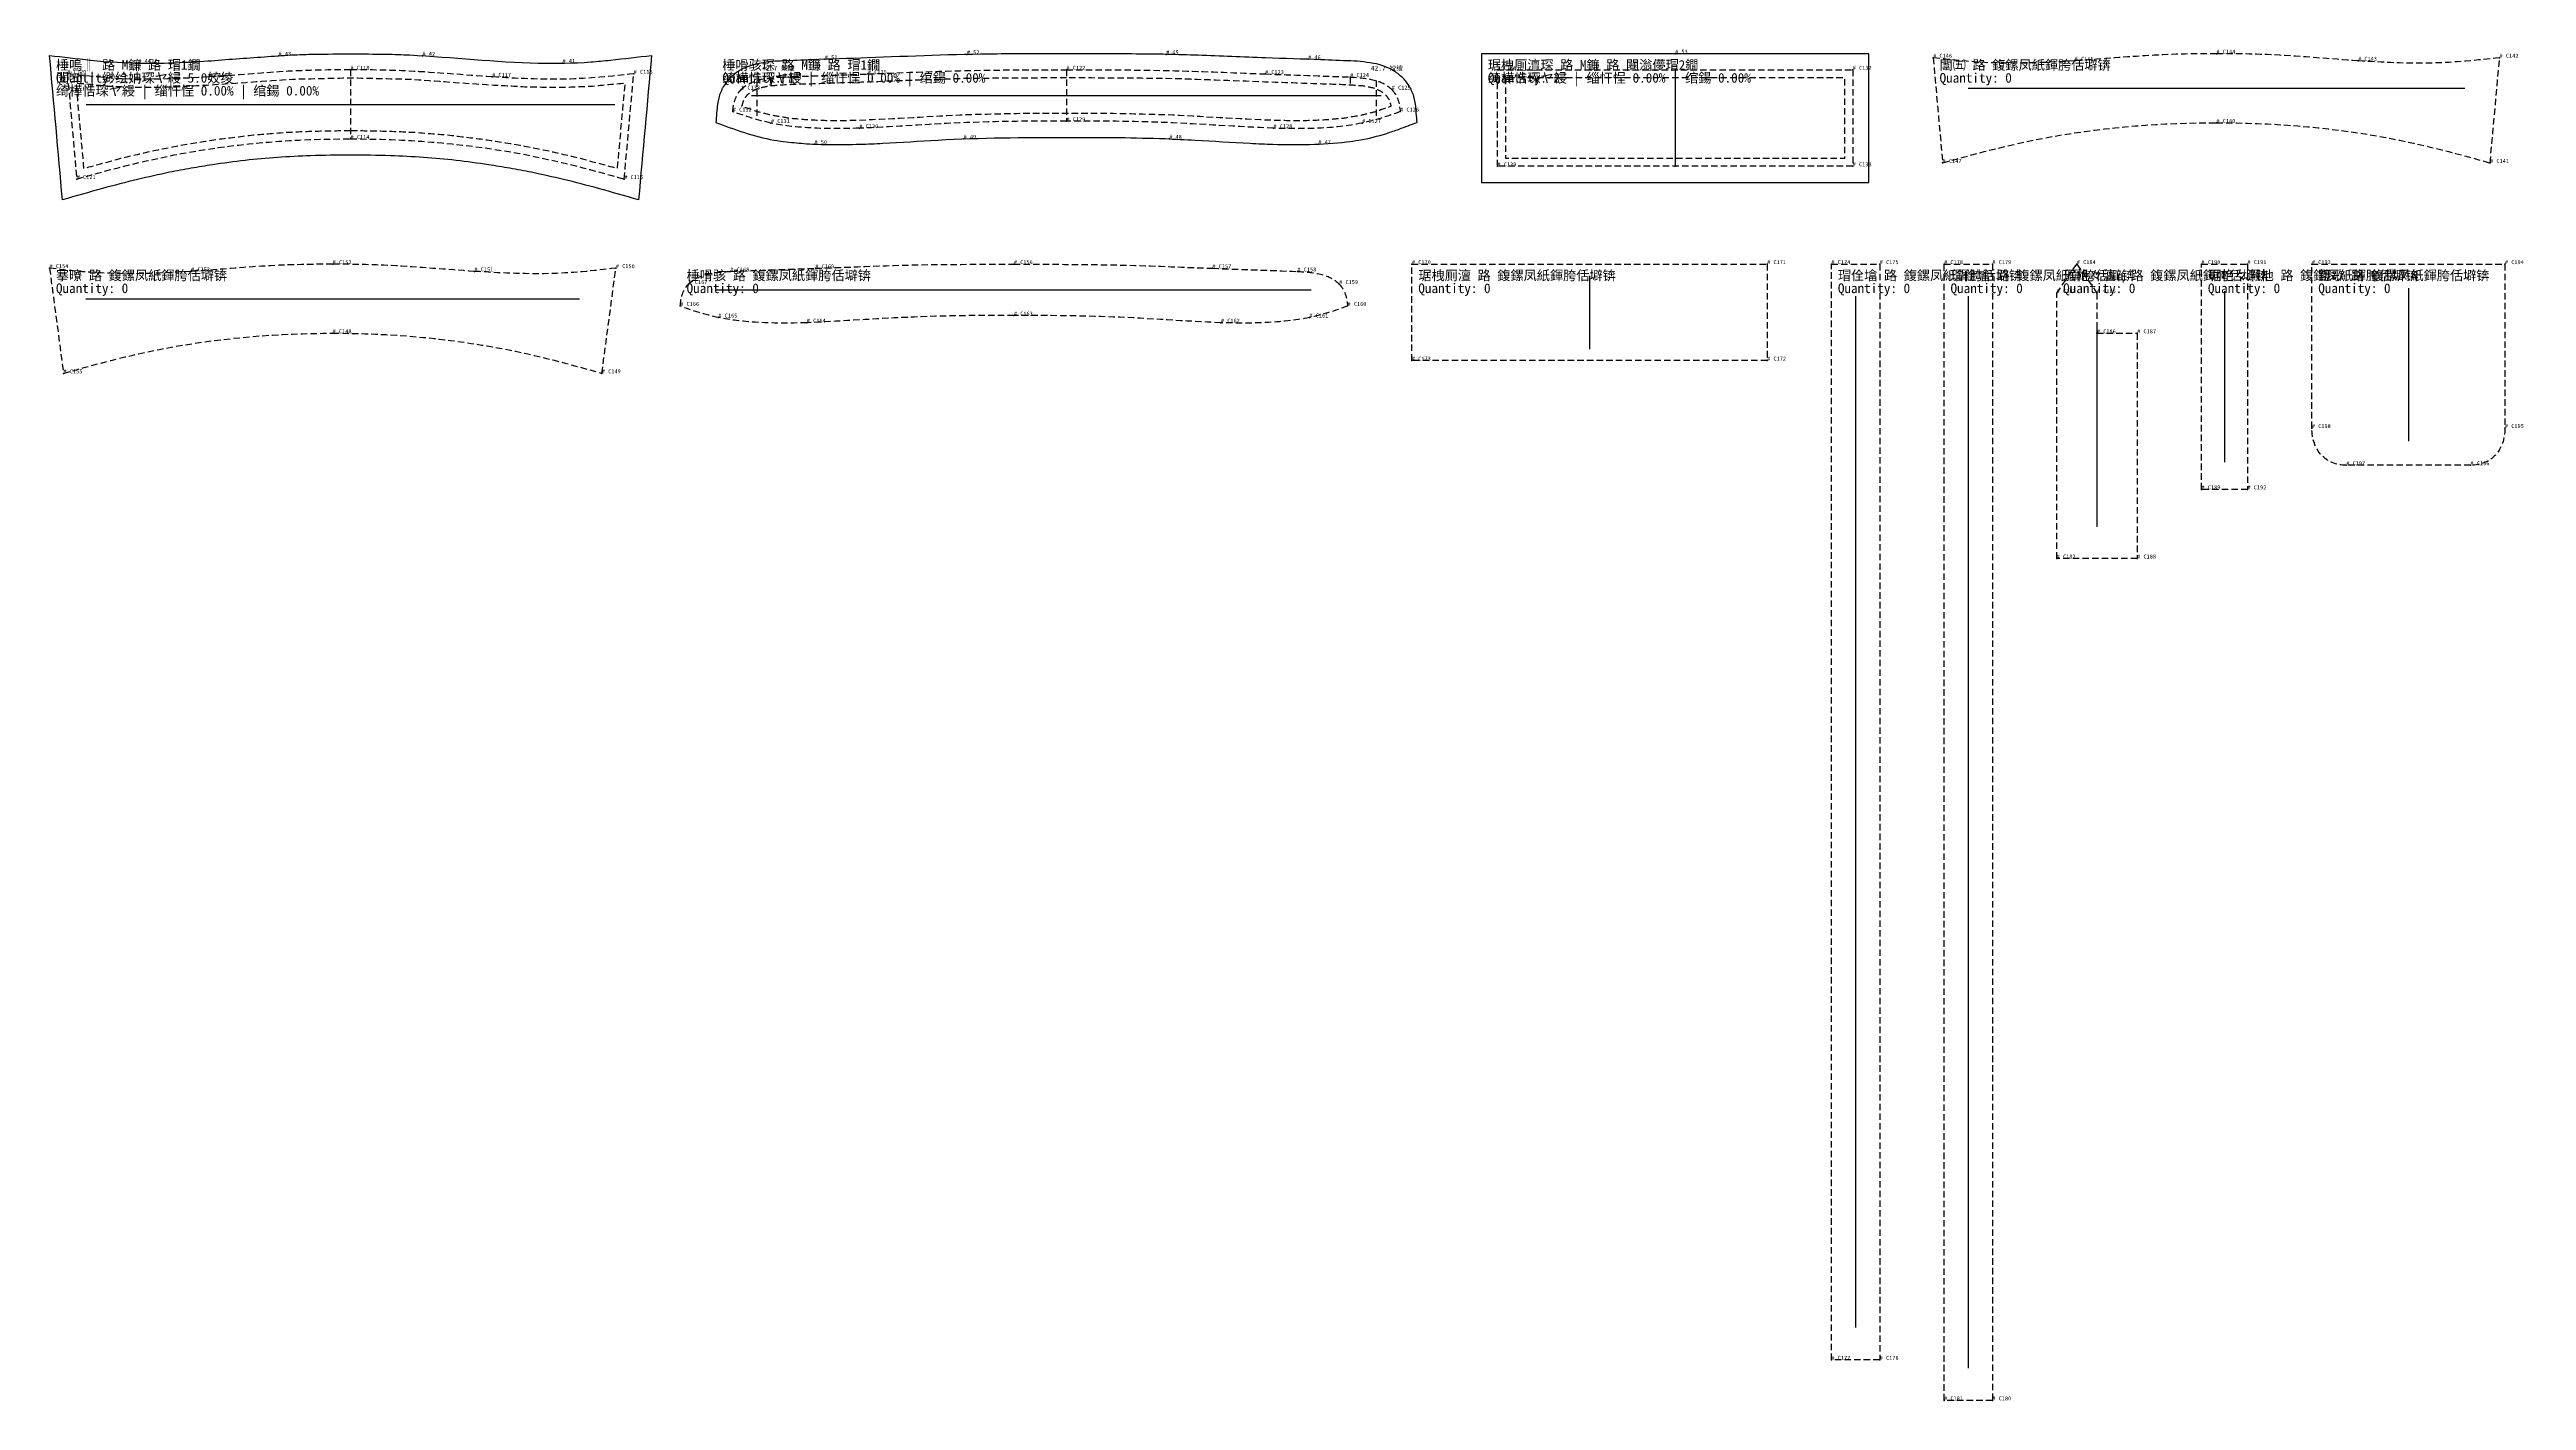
# Model space of a CAD drawing. Header units: millimetres. Extents: x 0 to 1565, y -2981 to 101.
# Drawn here: x 25 to 1565, y -2981 to -2141 of the extents above; entities that cross this region are included whole.
import ezdxf

# ---------------------------------------------------------------- set-up
doc = ezdxf.new("R2010")
doc.units = ezdxf.units.MM
doc.linetypes.add('DASHED', pattern=[6, 4, -2])
for name, color, linetype in [('1', 7, 'CONTINUOUS'), ('14', 7, 'DASHED'), ('15', 7, 'CONTINUOUS'), ('2', 7, 'CONTINUOUS'), ('4', 7, 'CONTINUOUS'), ('7', 7, 'CONTINUOUS'), ('8', 7, 'DASHED')]:
    doc.layers.add(name, color=color, linetype=linetype)
doc.styles.get("Standard").update_dxf_attribs({"font": 'simsun.ttf'})

# ---------------------------------------------------------------- blocks, each defined once
blk = doc.blocks.new('simon-collar-under_NET')
at = {"layer": '14'}
for p, q in [((25, -2276.9), (33.7, -2342.3)), ((368.3, -2342.3), (377, -2276.9))]:
    blk.add_line(p, q, dxfattribs=at)
for points in [[(113, -2278.9), (95.9, -2280), (78.8, -2280.8), (61.6, -2280.1), (49.4, -2279.7), (37.2, -2278.4), (25, -2276.9)], [(201, -2274.4), (186.2, -2274.5), (171.5, -2274.8), (156.8, -2275.7), (142.2, -2276.6), (127.6, -2278), (113, -2278.9)], [(289.1, -2278.9), (271.8, -2277.8), (254.6, -2276.2), (237.3, -2275.3), (225.2, -2274.7), (213.1, -2274.5), (201, -2274.4)], [(377, -2276.9), (363.1, -2278.6), (349.1, -2280), (335.1, -2280.3), (319.7, -2280.6), (304.4, -2279.9), (289.1, -2278.9)], [(33.7, -2342.3), (56.2, -2335.8), (78.8, -2329.9), (101.9, -2325.8), (134.6, -2320), (167.8, -2317.3), (201, -2317.4)], [(201, -2317.4), (236.5, -2317.2), (272, -2320.4), (306.8, -2327), (327.6, -2331), (348, -2336.4), (368.3, -2342.3)]]:
    blk.add_open_spline(points, degree=3, knots=[0, 0, 0, 0, 1, 1, 1, 2, 2, 2, 2], dxfattribs=at)
at = {"layer": '2'}
for p in [(25, -2276.9), (201, -2274.4), (377, -2276.9), (113, -2278.9), (289.1, -2278.9), (201, -2317.4), (33.7, -2342.3), (368.3, -2342.3)]:
    blk.add_point(p, dxfattribs=at)
at = {"layer": '7'}
blk.add_line((47.5, -2295.9), (354.5, -2295.9), dxfattribs=at)
at = {"layer": '1'}
blk.add_text('Quantity: 0', height=6, dxfattribs=at).set_placement((29, -2292.4))
at = {"layer": '15'}
blk.add_text('搴曢 路 鍑鏍凤紙鍕胯佸壀锛', height=6, dxfattribs=at).set_placement((29, -2284.4))
at = {"layer": '2'}
for s, p in [('# C154', (25, -2276.9)), ('# C153', (113, -2278.9)), ('# C152', (201, -2274.4)), ('# C151', (289.1, -2278.9)), ('# C150', (377, -2276.9)), ('# C148', (201, -2317.4)), ('# C155', (33.7, -2342.3)), ('# C149', (368.3, -2342.3))]:
    blk.add_text(s, height=2.5, dxfattribs=at).set_placement(p)
blk = doc.blocks.new('simon-collarStand_NET')
at = {"layer": '14'}
for points in [[(448.2, -2279), (465.8, -2278.2), (483.4, -2277.7), (501, -2277)], [(747.8, -2277), (765.5, -2277.7), (783.1, -2278.2), (800.7, -2279)], [(417, -2300.4), (417.4, -2295.4), (418.6, -2290.5), (422.2, -2286.8)], [(826.6, -2286.8), (830.2, -2290.5), (831.4, -2295.4), (831.8, -2300.4)], [(440.8, -2307.6), (432.6, -2305.9), (424.8, -2303.4), (417, -2300.4)], [(831.8, -2300.4), (824, -2303.4), (816.2, -2305.9), (808.1, -2307.6)]]:
    blk.add_open_spline(points, degree=3, dxfattribs=at)
for points in [[(501, -2277), (524.6, -2276.2), (548.1, -2275.1), (571.6, -2274.7), (589.2, -2274.5), (606.8, -2274.5), (624.4, -2274.4)], [(624.4, -2274.4), (648.4, -2274.5), (672.4, -2274.5), (696.3, -2275.1), (713.5, -2275.6), (730.7, -2276.4), (747.8, -2277)], [(422.2, -2286.8), (426.2, -2282.7), (431.6, -2281), (437, -2280), (440.6, -2279.3), (444.4, -2279.1), (448.2, -2279)], [(800.7, -2279), (805.5, -2279.1), (810.2, -2279.6), (815, -2280.6), (819.2, -2281.6), (823.5, -2283.6), (826.6, -2286.8)], [(495.7, -2310.8), (485, -2311.2), (474.2, -2311.2), (463.5, -2310.5), (455.9, -2310), (448.2, -2309.2), (440.8, -2307.6)], [(624.4, -2306.4), (600.8, -2306.2), (577.2, -2306.5), (553.6, -2307.7), (534.3, -2308.6), (515, -2310.1), (495.7, -2310.8)], [(753.1, -2310.8), (730.8, -2310), (708.5, -2308.1), (686.1, -2307.3), (665.6, -2306.5), (645, -2306.3), (624.4, -2306.4)], [(808.1, -2307.6), (799.2, -2309.5), (790.1, -2310.3), (781.1, -2310.7), (771.8, -2311.2), (762.4, -2311.1), (753.1, -2310.8)]]:
    blk.add_open_spline(points, degree=3, knots=[0, 0, 0, 0, 1, 1, 1, 2, 2, 2, 2], dxfattribs=at)
at = {"layer": '2'}
for p in [(501, -2277), (624.4, -2274.4), (747.8, -2277), (422.2, -2286.8), (448.2, -2279), (800.7, -2279), (826.6, -2286.8), (417, -2300.4), (440.8, -2307.6), (624.4, -2306.4), (808.1, -2307.6), (831.8, -2300.4), (495.7, -2310.8), (753.1, -2310.8)]:
    blk.add_point(p, dxfattribs=at)
at = {"layer": '7'}
blk.add_line((439.6, -2290.4), (809.2, -2290.4), dxfattribs=at)
at = {"layer": '1'}
blk.add_text('Quantity: 0', height=6, dxfattribs=at).set_placement((421, -2292.4))
at = {"layer": '15'}
blk.add_text('棰嗗骇 路 鍑鏍凤紙鍕胯佸壀锛', height=6, dxfattribs=at).set_placement((421, -2284.4))
at = {"layer": '2'}
for s, p in [('# C168', (448.2, -2279)), ('# C169', (501, -2277)), ('# C156', (624.4, -2274.4)), ('# C157', (747.8, -2277)), ('# C158', (800.7, -2279)), ('# C167', (422.2, -2286.8)), ('# C159', (826.6, -2286.8)), ('# C166', (417, -2300.4)), ('# C165', (440.8, -2307.6)), ('# C164', (495.7, -2310.8)), ('# C163', (624.4, -2306.4)), ('# C162', (753.1, -2310.8)), ('# C161', (808.1, -2307.6)), ('# C160', (831.8, -2300.4))]:
    blk.add_text(s, height=2.5, dxfattribs=at).set_placement(p)
blk = doc.blocks.new('simon-cuff_NET')
at = {"layer": '14'}
for p, q in [((871.8, -2274.4), (1092.6, -2274.4)), ((871.8, -2334.4), (871.8, -2274.4)), ((1092.6, -2274.4), (1092.6, -2334.4)), ((1092.6, -2334.4), (871.8, -2334.4))]:
    blk.add_line(p, q, dxfattribs=at)
at = {"layer": '2'}
for p in [(871.8, -2274.4), (1092.6, -2274.4), (871.8, -2334.4), (1092.6, -2334.4)]:
    blk.add_point(p, dxfattribs=at)
at = {"layer": '7'}
blk.add_line((982.2, -2281.6), (982.2, -2327.2), dxfattribs=at)
at = {"layer": '1'}
blk.add_text('Quantity: 0', height=6, dxfattribs=at).set_placement((875.8, -2292.4))
at = {"layer": '15'}
blk.add_text('琚栧厠澶 路 鍑鏍凤紙鍕胯佸壀锛', height=6, dxfattribs=at).set_placement((875.8, -2284.4))
at = {"layer": '2'}
for s, p in [('# C170', (871.8, -2274.4)), ('# C171', (1092.6, -2274.4)), ('# C173', (871.8, -2334.4)), ('# C172', (1092.6, -2334.4))]:
    blk.add_text(s, height=2.5, dxfattribs=at).set_placement(p)
blk = doc.blocks.new('simon-frontRight-_8b2ef0ab')
at = {"layer": '14'}
for p, q in [((1132.6, -2274.4), (1162.6, -2274.4)), ((1132.6, -2955.5), (1132.6, -2274.4)), ((1162.6, -2274.4), (1162.6, -2955.5)), ((1162.6, -2955.5), (1132.6, -2955.5))]:
    blk.add_line(p, q, dxfattribs=at)
at = {"layer": '2'}
for p in [(1132.6, -2274.4), (1162.6, -2274.4), (1132.6, -2955.5), (1162.6, -2955.5)]:
    blk.add_point(p, dxfattribs=at)
at = {"layer": '7'}
blk.add_line((1147.6, -2294.4), (1147.6, -2935.5), dxfattribs=at)
at = {"layer": '1'}
blk.add_text('Quantity: 0', height=6, dxfattribs=at).set_placement((1136.6, -2292.4))
at = {"layer": '15'}
blk.add_text('瑁佺墖 路 鍑鏍凤紙鍕胯佸壀锛', height=6, dxfattribs=at).set_placement((1136.6, -2284.4))
at = {"layer": '2'}
for s, p in [('# C174', (1132.6, -2274.4)), ('# C175', (1162.6, -2274.4)), ('# C177', (1132.6, -2955.5)), ('# C176', (1162.6, -2955.5))]:
    blk.add_text(s, height=2.5, dxfattribs=at).set_placement(p)
blk = doc.blocks.new('simon-frontLeft-f_48a9bcf0')
at = {"layer": '14'}
for p, q in [((1202.6, -2274.4), (1232.6, -2274.4)), ((1202.6, -2980.7), (1202.6, -2274.4)), ((1232.6, -2274.4), (1232.6, -2980.7)), ((1232.6, -2980.7), (1202.6, -2980.7))]:
    blk.add_line(p, q, dxfattribs=at)
at = {"layer": '2'}
for p in [(1202.6, -2274.4), (1232.6, -2274.4), (1202.6, -2980.7), (1232.6, -2980.7)]:
    blk.add_point(p, dxfattribs=at)
at = {"layer": '7'}
blk.add_line((1217.6, -2294.4), (1217.6, -2960.7), dxfattribs=at)
at = {"layer": '1'}
blk.add_text('Quantity: 0', height=6, dxfattribs=at).set_placement((1206.6, -2292.4))
at = {"layer": '15'}
blk.add_text('瑁佺墖 路 鍑鏍凤紙鍕胯佸壀锛', height=6, dxfattribs=at).set_placement((1206.6, -2284.4))
at = {"layer": '2'}
for s, p in [('# C178', (1202.6, -2274.4)), ('# C179', (1232.6, -2274.4)), ('# C181', (1202.6, -2980.7)), ('# C180', (1232.6, -2980.7))]:
    blk.add_text(s, height=2.5, dxfattribs=at).set_placement(p)
blk = doc.blocks.new('simon-slvPlktOverlap_NET')
at = {"layer": '14'}
for p, q in [((1272.6, -2292.4), (1285.1, -2274.4)), ((1285.1, -2274.4), (1297.6, -2292.4)), ((1272.6, -2457.4), (1272.6, -2292.4)), ((1297.6, -2292.4), (1297.6, -2317.4)), ((1297.6, -2317.4), (1322.6, -2317.4)), ((1322.6, -2317.4), (1322.6, -2457.4)), ((1322.6, -2457.4), (1272.6, -2457.4))]:
    blk.add_line(p, q, dxfattribs=at)
at = {"layer": '2'}
for p in [(1285.1, -2274.4), (1272.6, -2292.4), (1297.6, -2292.4), (1297.6, -2317.4), (1322.6, -2317.4), (1272.6, -2457.4), (1322.6, -2457.4)]:
    blk.add_point(p, dxfattribs=at)
at = {"layer": '7'}
blk.add_line((1297.6, -2312.2), (1297.6, -2437.6), dxfattribs=at)
at = {"layer": '1'}
blk.add_text('Quantity: 0', height=6, dxfattribs=at).set_placement((1276.6, -2292.4))
at = {"layer": '15'}
blk.add_text('琚栬々澶ц 路 鍑鏍凤紙鍕胯佸壀锛', height=6, dxfattribs=at).set_placement((1276.6, -2284.4))
at = {"layer": '2'}
for s, p in [('# C184', (1285.1, -2274.4)), ('# C183', (1272.6, -2292.4)), ('# C185', (1297.6, -2292.4)), ('# C186', (1297.6, -2317.4)), ('# C187', (1322.6, -2317.4)), ('# C182', (1272.6, -2457.4)), ('# C188', (1322.6, -2457.4))]:
    blk.add_text(s, height=2.5, dxfattribs=at).set_placement(p)
blk = doc.blocks.new('simon-slvPlktUnderlap_NET')
at = {"layer": '14'}
for p, q in [((1362.6, -2414.4), (1362.6, -2274.4)), ((1362.6, -2274.4), (1391.2, -2274.4)), ((1391.2, -2274.4), (1391.2, -2414.4)), ((1391.2, -2414.4), (1362.6, -2414.4))]:
    blk.add_line(p, q, dxfattribs=at)
at = {"layer": '2'}
for p in [(1362.6, -2274.4), (1391.2, -2274.4), (1362.6, -2414.4), (1391.2, -2414.4)]:
    blk.add_point(p, dxfattribs=at)
at = {"layer": '7'}
blk.add_line((1376.9, -2291.2), (1376.9, -2397.6), dxfattribs=at)
at = {"layer": '1'}
blk.add_text('Quantity: 0', height=6, dxfattribs=at).set_placement((1366.6, -2292.4))
at = {"layer": '15'}
blk.add_text('琚栬々灏忚 路 鍑鏍凤紙鍕胯佸壀锛', height=6, dxfattribs=at).set_placement((1366.6, -2284.4))
at = {"layer": '2'}
for s, p in [('# C190', (1362.6, -2274.4)), ('# C191', (1391.2, -2274.4)), ('# C189', (1362.6, -2414.4)), ('# C192', (1391.2, -2414.4))]:
    blk.add_text(s, height=2.5, dxfattribs=at).set_placement(p)
blk = doc.blocks.new('shirt-chest-pocket_NET')
at = {"layer": '14'}
for p, q in [((1431.2, -2274.4), (1551.2, -2274.4)), ((1431.2, -2376.3), (1431.2, -2274.4)), ((1551.2, -2274.4), (1551.2, -2376.3)), ((1529.8, -2399.4), (1452.6, -2399.4))]:
    blk.add_line(p, q, dxfattribs=at)
for points in [[(1452.6, -2399.4), (1439.8, -2399.4), (1431.2, -2390.2), (1431.2, -2376.3)], [(1551.2, -2376.3), (1551.2, -2390.2), (1542.6, -2399.4), (1529.8, -2399.4)]]:
    blk.add_open_spline(points, degree=3, dxfattribs=at)
at = {"layer": '2'}
for p in [(1431.2, -2274.4), (1551.2, -2274.4), (1431.2, -2376.3), (1551.2, -2376.3), (1452.6, -2399.4), (1529.8, -2399.4)]:
    blk.add_point(p, dxfattribs=at)
at = {"layer": '7'}
blk.add_line((1491.2, -2289.4), (1491.2, -2384.4), dxfattribs=at)
at = {"layer": '1'}
blk.add_text('Quantity: 0', height=6, dxfattribs=at).set_placement((1435.2, -2292.4))
at = {"layer": '15'}
blk.add_text('鑳歌 路 鍑鏍凤紙鍕胯佸壀锛', height=6, dxfattribs=at).set_placement((1435.2, -2284.4))
at = {"layer": '2'}
for s, p in [('# C193', (1431.2, -2274.4)), ('# C194', (1551.2, -2274.4)), ('# C198', (1431.2, -2376.3)), ('# C195', (1551.2, -2376.3)), ('# C197', (1452.6, -2399.4)), ('# C196', (1529.8, -2399.4))]:
    blk.add_text(s, height=2.5, dxfattribs=at).set_placement(p)
blk = doc.blocks.new('simon-collar_FUSE')
at = {"layer": '1'}
blk.add_open_spline([(212.1, -2206.6), (220.4, -2206.7), (228.6, -2206.8), (236.9, -2207), (243.7, -2207.3), (250.6, -2207.7), (257.5, -2208.1), (264.2, -2208.7), (270.9, -2209.3), (277.7, -2209.9), (284.4, -2210.8), (291.1, -2211.7), (297.9, -2212.6), (302.3, -2213.3), (306.7, -2214.1), (311.2, -2214.8), (315.6, -2215.6), (320.1, -2216.5), (324.5, -2217.3), (331.2, -2218.8), (337.9, -2220.2), (344.5, -2221.7), (351.8, -2223.6), (359, -2225.5), (366.3, -2227.3), (374.6, -2229.7), (382.8, -2232.1), (391.1, -2234.4), (393.8, -2204.5), (396.5, -2174.6), (399.2, -2144.7), (390.7, -2145.7), (382.2, -2146.6), (373.7, -2147.6), (369.6, -2148), (365.5, -2148.3), (361.4, -2148.7), (350.5, -2149.5), (339.6, -2149.7), (328.7, -2149.4), (302, -2148.8), (275.5, -2145.8), (248.8, -2144.4), (244, -2144.2), (239.1, -2144), (234.3, -2143.9), (226.9, -2143.8), (219.5, -2143.7), (212.1, -2143.6), (204.7, -2143.7), (197.3, -2143.8), (189.9, -2143.9), (185, -2144), (180.2, -2144.2), (175.3, -2144.4), (169.7, -2144.8), (164.1, -2145.1), (158.6, -2145.5), (146.8, -2146.3), (135.1, -2147.2), (123.4, -2148.1), (110.3, -2149), (97.2, -2149.6), (84, -2149.5), (72.8, -2149.4), (61.6, -2148.8), (50.5, -2147.6), (42, -2146.6), (33.5, -2145.7), (25, -2144.7), (27.7, -2174.6), (30.4, -2204.5), (33, -2234.4), (41.3, -2232.1), (49.6, -2229.7), (57.9, -2227.3), (65.1, -2225.5), (72.4, -2223.6), (79.7, -2221.7), (86.3, -2220.2), (93, -2218.8), (99.6, -2217.3), (104.1, -2216.5), (108.5, -2215.6), (113, -2214.8), (117.4, -2214.1), (121.9, -2213.3), (126.3, -2212.6), (133, -2211.7), (139.8, -2210.8), (146.5, -2209.9), (153.2, -2209.3), (160, -2208.7), (166.7, -2208.1), (173.6, -2207.7), (180.4, -2207.3), (187.3, -2207), (195.5, -2206.8), (203.8, -2206.7), (212.1, -2206.6)], degree=3, knots=[0, 0, 0, 0, 1, 1, 1, 2, 2, 2, 3, 3, 3, 4, 4, 4, 5, 5, 5, 6, 6, 6, 7, 7, 7, 8, 8, 8, 9, 9, 9, 10, 10, 10, 11, 11, 11, 12, 12, 12, 13, 13, 13, 14, 14, 14, 15, 15, 15, 16, 16, 16, 17, 17, 17, 18, 18, 18, 19, 19, 19, 20, 20, 20, 21, 21, 21, 22, 22, 22, 23, 23, 23, 24, 24, 24, 25, 25, 25, 26, 26, 26, 27, 27, 27, 28, 28, 28, 29, 29, 29, 30, 30, 30, 31, 31, 31, 32, 32, 32, 33, 33, 33, 33], dxfattribs=at)
at = {"layer": '14'}
for p, q in [((36.1, -2156.1), (41.9, -2221.5)), ((382.2, -2221.5), (388.1, -2156.1))]:
    blk.add_line(p, q, dxfattribs=at)
for points, knots in [([(212.1, -2153.6), (197.3, -2153.6), (182.6, -2153.9), (167.8, -2154.9), (153.2, -2155.8), (138.6, -2157.1), (124, -2158)], [0, 0, 0, 0, 1, 1, 1, 2, 2, 2, 2]), ([(300.1, -2158), (282.8, -2156.9), (265.6, -2155.3), (248.3, -2154.4), (236.3, -2153.8), (224.2, -2153.6), (212.1, -2153.6)], [0, 0, 0, 0, 1, 1, 1, 2, 2, 2, 2]), ([(124, -2158), (106.9, -2159.1), (89.8, -2159.9), (72.7, -2159.3), (60.4, -2158.8), (48.2, -2157.5), (36.1, -2156.1)], [0, 0, 0, 0, 1, 1, 1, 2, 2, 2, 2]), ([(212.1, -2191.6), (217.8, -2191.6), (223.6, -2191.7), (229.4, -2191.8), (236.8, -2192), (244.2, -2192.3), (251.6, -2192.6), (258.6, -2193.2), (265.5, -2193.7), (272.4, -2194.3), (279.4, -2195.1), (286.3, -2196), (293.2, -2196.8), (300.1, -2197.9), (306.9, -2198.9), (313.8, -2200), (320.6, -2201.3), (327.5, -2202.7), (334.3, -2204), (341.2, -2205.6), (348.1, -2207.2), (355, -2208.8), (362.6, -2210.9), (370.2, -2212.9), (377.8, -2215), (379.4, -2197.2), (381, -2179.5), (382.6, -2161.8), (375.9, -2162.4), (369.2, -2163), (362.5, -2163.7), (357.1, -2163.9), (351.6, -2164.2), (346.2, -2164.4), (338.1, -2164.4), (330, -2164.3), (321.9, -2164.2), (314.5, -2163.8), (307.2, -2163.4), (299.8, -2163), (282.6, -2161.8), (265.3, -2160.6), (248.1, -2159.4), (236.1, -2159.1), (224.1, -2158.8), (212.1, -2158.6), (200.1, -2158.8), (188.1, -2159.1), (176.1, -2159.4), (158.8, -2160.6), (141.6, -2161.8), (124.4, -2163), (117, -2163.4), (109.6, -2163.8), (102.3, -2164.2), (94.1, -2164.3), (86, -2164.4), (77.9, -2164.4), (72.5, -2164.2), (67.1, -2163.9), (61.7, -2163.7), (55, -2163), (48.3, -2162.4), (41.6, -2161.8), (43.2, -2179.5), (44.8, -2197.2), (46.4, -2215), (54, -2212.9), (61.6, -2210.9), (69.2, -2208.8), (76, -2207.2), (82.9, -2205.6), (89.8, -2204), (96.7, -2202.7), (103.5, -2201.3), (110.4, -2200), (117.3, -2198.9), (124.1, -2197.9), (131, -2196.8), (137.9, -2196), (144.8, -2195.1), (151.7, -2194.3), (158.7, -2193.7), (165.6, -2193.2), (172.5, -2192.6), (180, -2192.3), (187.4, -2192), (194.8, -2191.8), (200.6, -2191.7), (206.3, -2191.6), (212.1, -2191.6)], [0, 0, 0, 0, 1, 1, 1, 2, 2, 2, 3, 3, 3, 4, 4, 4, 5, 5, 5, 6, 6, 6, 7, 7, 7, 8, 8, 8, 9, 9, 9, 10, 10, 10, 11, 11, 11, 12, 12, 12, 13, 13, 13, 14, 14, 14, 15, 15, 15, 16, 16, 16, 17, 17, 17, 18, 18, 18, 19, 19, 19, 20, 20, 20, 21, 21, 21, 22, 22, 22, 23, 23, 23, 24, 24, 24, 25, 25, 25, 26, 26, 26, 27, 27, 27, 28, 28, 28, 29, 29, 29, 30, 30, 30, 30]), ([(388.1, -2156.1), (374.1, -2157.7), (360.2, -2159.1), (346.1, -2159.4), (330.8, -2159.8), (315.4, -2159), (300.1, -2158)], [0, 0, 0, 0, 1, 1, 1, 2, 2, 2, 2]), ([(41.9, -2221.5), (64.8, -2214.9), (87.8, -2209.1), (111.3, -2204.9), (144.6, -2199.1), (178.3, -2196.4), (212.1, -2196.6)], [0, 0, 0, 0, 1, 1, 1, 2, 2, 2, 2]), ([(212.1, -2196.6), (245.9, -2196.4), (279.6, -2199.1), (312.9, -2204.9), (336.3, -2209.1), (359.4, -2214.9), (382.2, -2221.5)], [0, 0, 0, 0, 1, 1, 1, 2, 2, 2, 2])]:
    blk.add_open_spline(points, degree=3, knots=knots, dxfattribs=at)
at = {"layer": '2'}
for p in [(212.1, -2153.6), (36.1, -2156.1), (124, -2158), (300.1, -2158), (388.1, -2156.1), (212.1, -2196.6), (41.9, -2221.5), (382.2, -2221.5)]:
    blk.add_point(p, dxfattribs=at)
at = {"layer": '4'}
for p in [(80.2, -2149.4, 3), (167.4, -2144.9, 3), (256.8, -2144.9, 3), (343.9, -2149.4, 3)]:
    blk.add_point(p, dxfattribs=at)
at = {"layer": '7'}
blk.add_line((47.7, -2175.1), (376.4, -2175.1), dxfattribs=at)
at = {"layer": '8'}
blk.add_line((212.1, -2153.6), (212.1, -2196.6), dxfattribs=at)
at = {"layer": '1'}
blk.add_text('Quantity: 1', height=6, dxfattribs=at).set_placement((29, -2161.6))
at = {"layer": '15'}
for s, p in [('棰嗚‖ 路 M鐮 路 瑁1鐗', (29, -2153.6)), ('闈㈤ | 缈绘姌琛ヤ綅 5.0姣绫', (29, -2161.6)), ('绮樺悎琛ヤ綅 | 缁忓悜 0.00% | 绾鍚 0.00%', (29, -2169.6))]:
    blk.add_text(s, height=6, dxfattribs=at).set_placement(p)
at = {"layer": '2'}
for s, p in [('# C120', (36.1, -2156.1)), ('# C118', (212.1, -2153.6)), ('# C116', (388.1, -2156.1)), ('# C119', (124, -2158)), ('# C117', (300.1, -2158)), ('# C114', (212.1, -2196.6)), ('# C121', (41.9, -2221.5)), ('# C115', (382.2, -2221.5))]:
    blk.add_text(s, height=2.5, dxfattribs=at).set_placement(p)
at = {"layer": '4'}
for s, p in [('# 44', (80.2, -2149.4)), ('# 43', (167.4, -2144.9)), ('# 42', (256.8, -2144.9)), ('# 41', (343.9, -2149.4))]:
    blk.add_text(s, height=2.5, dxfattribs=at).set_placement(p)
blk = doc.blocks.new('simon-collarStand_FUSE')
at = {"layer": '1'}
blk.add_open_spline([(657.1, -2143.6), (671.5, -2143.6), (686, -2143.7), (700.4, -2143.8), (706.8, -2143.8), (713.2, -2143.9), (719.6, -2144), (726.1, -2144.2), (732.5, -2144.4), (738.9, -2144.6), (752.9, -2145.1), (766.9, -2145.6), (780.9, -2146.2), (792.4, -2146.6), (803.9, -2147), (815.3, -2147.4), (821.5, -2147.6), (827.6, -2147.9), (833.8, -2148.1), (839.2, -2148.3), (844.5, -2148.9), (849.9, -2150), (853.4, -2150.8), (856.8, -2152.1), (859.9, -2153.9), (861, -2154.6), (862.1, -2155.3), (863.1, -2156), (864.2, -2157), (865.4, -2158), (866.5, -2159), (867.1, -2159.7), (867.8, -2160.4), (868.4, -2161.2), (869.1, -2162.2), (869.8, -2163.1), (870.4, -2164.1), (870.7, -2164.7), (871, -2165.2), (871.3, -2165.7), (871.7, -2166.9), (872.2, -2168), (872.7, -2169.1), (872.8, -2169.8), (873, -2170.4), (873.2, -2171), (873.5, -2172.3), (873.8, -2173.6), (874, -2174.9), (874.4, -2178.7), (874.7, -2182.5), (875, -2186.3), (871.3, -2187.7), (867.5, -2189.1), (863.8, -2190.5), (861.2, -2191.4), (858.7, -2192.2), (856.2, -2193.1), (850.5, -2194.9), (844.8, -2196.3), (838.9, -2197.3), (836.4, -2197.7), (833.8, -2198.1), (831.2, -2198.4), (816, -2200.2), (800.8, -2200.3), (785.4, -2199.9), (780.7, -2199.7), (776, -2199.5), (771.2, -2199.3), (759.8, -2198.6), (748.5, -2198), (737.1, -2197.3), (730.9, -2197), (724.6, -2196.7), (718.4, -2196.4), (708.9, -2196.1), (699.5, -2195.9), (690, -2195.7), (679, -2195.6), (668.1, -2195.6), (657.1, -2195.6), (630.4, -2195.6), (603.8, -2195.8), (577.1, -2197.3), (565.7, -2198), (554.4, -2198.6), (543, -2199.3), (538.2, -2199.5), (533.5, -2199.7), (528.8, -2199.9), (522.5, -2200), (516.3, -2200.1), (510.1, -2200.1), (505.2, -2200), (500.4, -2199.8), (495.5, -2199.6), (491.3, -2199.2), (487.1, -2198.8), (483, -2198.4), (480.4, -2198.1), (477.8, -2197.7), (475.3, -2197.3), (462.7, -2195.2), (451, -2190.7), (439.2, -2186.3), (439.5, -2182.5), (439.8, -2178.7), (440.2, -2174.9), (440.4, -2173.6), (440.7, -2172.3), (441, -2171), (441.2, -2170.4), (441.4, -2169.8), (441.5, -2169.1), (442, -2168), (442.5, -2166.9), (442.9, -2165.7), (443.2, -2165.2), (443.5, -2164.7), (443.8, -2164.1), (444.4, -2163.1), (445.1, -2162.2), (445.8, -2161.2), (446.4, -2160.4), (447.1, -2159.7), (447.7, -2159), (448.8, -2158), (450, -2157), (451.1, -2156), (452.1, -2155.3), (453.2, -2154.6), (454.3, -2153.9), (459.3, -2151), (464.7, -2149.7), (470.4, -2148.9), (472.3, -2148.7), (474.1, -2148.5), (476, -2148.3), (477.5, -2148.2), (478.9, -2148.2), (480.4, -2148.1), (486.6, -2147.9), (492.7, -2147.6), (498.8, -2147.4), (510.3, -2147), (521.8, -2146.6), (533.3, -2146.2), (560.2, -2145.2), (587, -2144), (613.8, -2143.8), (628.2, -2143.7), (642.7, -2143.6), (657.1, -2143.6)], degree=3, knots=[0, 0, 0, 0, 1, 1, 1, 2, 2, 2, 3, 3, 3, 4, 4, 4, 5, 5, 5, 6, 6, 6, 7, 7, 7, 8, 8, 8, 9, 9, 9, 10, 10, 10, 11, 11, 11, 12, 12, 12, 13, 13, 13, 14, 14, 14, 15, 15, 15, 16, 16, 16, 17, 17, 17, 18, 18, 18, 19, 19, 19, 20, 20, 20, 21, 21, 21, 22, 22, 22, 23, 23, 23, 24, 24, 24, 25, 25, 25, 26, 26, 26, 27, 27, 27, 28, 28, 28, 29, 29, 29, 30, 30, 30, 31, 31, 31, 32, 32, 32, 33, 33, 33, 34, 34, 34, 35, 35, 35, 36, 36, 36, 37, 37, 37, 38, 38, 38, 39, 39, 39, 40, 40, 40, 41, 41, 41, 42, 42, 42, 43, 43, 43, 44, 44, 44, 45, 45, 45, 46, 46, 46, 47, 47, 47, 48, 48, 48, 49, 49, 49, 50, 50, 50, 51, 51, 51, 51], dxfattribs=at)
at = {"layer": '14'}
for points, knots in [([(533.7, -2156.2), (557.2, -2155.3), (580.8, -2154.2), (604.3, -2153.9), (621.9, -2153.6), (639.5, -2153.6), (657.1, -2153.6)], [0, 0, 0, 0, 1, 1, 1, 2, 2, 2, 2]), ([(657.1, -2153.6), (681.1, -2153.6), (705, -2153.6), (729, -2154.3), (746.2, -2154.8), (763.3, -2155.5), (780.5, -2156.2)], [0, 0, 0, 0, 1, 1, 1, 2, 2, 2, 2]), ([(454.9, -2165.9), (458.8, -2161.9), (464.2, -2160.1), (469.6, -2159.1), (473.3, -2158.4), (477.1, -2158.2), (480.8, -2158.1)], [0, 0, 0, 0, 1, 1, 1, 2, 2, 2, 2]), ([(657.1, -2158.6), (677.8, -2158.7), (698.6, -2158.9), (719.3, -2159), (739.6, -2159.7), (760, -2160.4), (780.3, -2161.2), (791.8, -2161.6), (803.3, -2162), (814.8, -2162.4), (820.9, -2162.6), (827.1, -2162.8), (833.2, -2163.1), (836, -2163.3), (838.9, -2163.5), (841.7, -2163.7), (843.9, -2164.2), (846.1, -2164.6), (848.3, -2165.1), (849.7, -2165.7), (851, -2166.3), (852.4, -2166.9), (853.5, -2167.7), (854.6, -2168.6), (855.7, -2169.4), (856.4, -2170.3), (857.1, -2171.3), (857.8, -2172.3), (858.2, -2173.6), (858.6, -2174.9), (859, -2176.3), (855.6, -2177.4), (852.1, -2178.5), (848.7, -2179.7), (845.7, -2180.4), (842.7, -2181.1), (839.7, -2181.9), (836.3, -2182.4), (832.8, -2183), (829.3, -2183.6), (825.5, -2183.9), (821.6, -2184.3), (817.7, -2184.6), (813.1, -2184.8), (808.6, -2185), (804, -2185.1), (798, -2185.1), (792, -2185), (786, -2184.9), (763.6, -2183.8), (741.3, -2182.6), (719, -2181.4), (709.4, -2181.2), (699.8, -2180.9), (690.2, -2180.7), (679.2, -2180.6), (668.1, -2180.6), (657.1, -2180.6), (646.1, -2180.6), (635, -2180.6), (624, -2180.7), (614.4, -2180.9), (604.8, -2181.2), (595.2, -2181.4), (572.9, -2182.6), (550.6, -2183.8), (528.2, -2184.9), (522.2, -2185), (516.2, -2185.1), (510.2, -2185.1), (505.6, -2185), (501.1, -2184.8), (496.5, -2184.6), (492.6, -2184.3), (488.7, -2183.9), (484.9, -2183.6), (481.4, -2183), (477.9, -2182.4), (474.5, -2181.9), (471.5, -2181.1), (468.5, -2180.4), (465.5, -2179.7), (462.1, -2178.5), (458.6, -2177.4), (455.2, -2176.3), (455.6, -2174.9), (456, -2173.6), (456.4, -2172.3), (457.1, -2171.3), (457.8, -2170.3), (458.5, -2169.4), (459.6, -2168.6), (460.7, -2167.7), (461.8, -2166.9), (463.2, -2166.3), (464.5, -2165.7), (465.9, -2165.1), (468.1, -2164.6), (470.3, -2164.2), (472.5, -2163.7), (475.3, -2163.5), (478.2, -2163.3), (481, -2163.1), (487.1, -2162.8), (493.3, -2162.6), (499.4, -2162.4), (510.9, -2162), (522.4, -2161.6), (533.9, -2161.2), (554.2, -2160.4), (574.6, -2159.7), (594.9, -2159), (615.6, -2158.9), (636.4, -2158.7), (657.1, -2158.6)], [0, 0, 0, 0, 1, 1, 1, 2, 2, 2, 3, 3, 3, 4, 4, 4, 5, 5, 5, 6, 6, 6, 7, 7, 7, 8, 8, 8, 9, 9, 9, 10, 10, 10, 11, 11, 11, 12, 12, 12, 13, 13, 13, 14, 14, 14, 15, 15, 15, 16, 16, 16, 17, 17, 17, 18, 18, 18, 19, 19, 19, 20, 20, 20, 21, 21, 21, 22, 22, 22, 23, 23, 23, 24, 24, 24, 25, 25, 25, 26, 26, 26, 27, 27, 27, 28, 28, 28, 29, 29, 29, 30, 30, 30, 31, 31, 31, 32, 32, 32, 33, 33, 33, 34, 34, 34, 35, 35, 35, 36, 36, 36, 37, 37, 37, 38, 38, 38, 38]), ([(833.4, -2158.1), (838.2, -2158.3), (842.9, -2158.7), (847.6, -2159.8), (851.9, -2160.7), (856.2, -2162.7), (859.3, -2165.9)], [0, 0, 0, 0, 1, 1, 1, 2, 2, 2, 2]), ([(657.1, -2185.6), (633.5, -2185.4), (609.8, -2185.7), (586.2, -2186.8), (566.9, -2187.7), (547.7, -2189.2), (528.4, -2189.9)], [0, 0, 0, 0, 1, 1, 1, 2, 2, 2, 2]), ([(785.8, -2189.9), (763.4, -2189.1), (741.1, -2187.3), (718.8, -2186.4), (698.2, -2185.6), (677.7, -2185.4), (657.1, -2185.6)], [0, 0, 0, 0, 1, 1, 1, 2, 2, 2, 2]), ([(528.4, -2189.9), (517.7, -2190.3), (506.9, -2190.3), (496.1, -2189.6), (488.5, -2189.2), (480.9, -2188.3), (473.4, -2186.7)], [0, 0, 0, 0, 1, 1, 1, 2, 2, 2, 2]), ([(840.8, -2186.7), (831.9, -2188.7), (822.8, -2189.5), (813.7, -2189.9), (804.4, -2190.3), (795.1, -2190.3), (785.8, -2189.9)], [0, 0, 0, 0, 1, 1, 1, 2, 2, 2, 2])]:
    blk.add_open_spline(points, degree=3, knots=knots, dxfattribs=at)
for points in [[(449.7, -2179.6), (450.1, -2174.5), (451.3, -2169.6), (454.9, -2165.9)], [(480.8, -2158.1), (498.4, -2157.4), (516.1, -2156.8), (533.7, -2156.2)], [(780.5, -2156.2), (798.1, -2156.8), (815.8, -2157.4), (833.4, -2158.1)], [(859.3, -2165.9), (862.9, -2169.6), (864.1, -2174.5), (864.5, -2179.6)], [(473.4, -2186.7), (465.3, -2185), (457.5, -2182.5), (449.7, -2179.6)], [(864.5, -2179.6), (856.7, -2182.5), (848.9, -2185), (840.8, -2186.7)]]:
    blk.add_open_spline(points, degree=3, dxfattribs=at)
at = {"layer": '2'}
for p in [(657.1, -2153.6), (454.9, -2165.9), (480.8, -2158.1), (533.7, -2156.2), (780.5, -2156.2), (833.4, -2158.1), (859.3, -2165.9), (449.7, -2179.6), (657.1, -2185.6), (864.5, -2179.6), (473.4, -2186.7), (528.4, -2189.9), (785.8, -2189.9), (840.8, -2186.7)]:
    blk.add_point(p, dxfattribs=at)
at = {"layer": '4'}
for p in [(506.9, -2147.1, 3), (595.2, -2144, 3), (719, -2144, 3), (807.3, -2147.1, 3), (500.5, -2199.8, 3), (593.2, -2196.5, 3), (721, -2196.5, 3), (813.7, -2199.8, 3)]:
    blk.add_point(p, dxfattribs=at)
at = {"layer": '7'}
blk.add_line((461.4, -2169.6), (852.8, -2169.6), dxfattribs=at)
at = {"layer": '8'}
for p, q in [((657.1, -2153.6), (657.1, -2185.6)), ((464.7, -2160.2), (464.7, -2184.6)), ((480.8, -2158.1), (480.8, -2163.1)), ((833.4, -2158.1), (833.4, -2163.1)), ((849.5, -2160.2), (849.5, -2184.6))]:
    blk.add_line(p, q, dxfattribs=at)
at = {"layer": '1'}
blk.add_text('Quantity: 1', height=6, dxfattribs=at).set_placement((443.2, -2161.6))
at = {"layer": '15'}
for s, p in [('棰嗗骇琛 路 M鐮 路 瑁1鐗', (443.2, -2153.6)), ('绮樺悎琛ヤ綅 | 缁忓悜 0.00% | 绾鍚 0.00%', (443.2, -2161.6))]:
    blk.add_text(s, height=6, dxfattribs=at).set_placement(p)
at = {"layer": '2'}
for s, p in [('# C135', (533.7, -2156.2)), ('# C122', (657.1, -2153.6)), ('# C123', (780.5, -2156.2)), ('# C133', (454.9, -2165.9)), ('# C134', (480.8, -2158.1)), ('# C124', (833.4, -2158.1)), ('# C125', (859.3, -2165.9)), ('# C132', (449.7, -2179.6)), ('# C131', (473.4, -2186.7)), ('# C129', (657.1, -2185.6)), ('# C127', (840.8, -2186.7)), ('# C126', (864.5, -2179.6)), ('# C130', (528.4, -2189.9)), ('# C128', (785.8, -2189.9))]:
    blk.add_text(s, height=2.5, dxfattribs=at).set_placement(p)
at = {"layer": '4'}
for s, p in [('# 51', (506.9, -2147.1)), ('# 52', (595.2, -2144)), ('# 45', (719, -2144)), ('# 46', (807.3, -2147.1)), ('# 50', (500.5, -2199.8)), ('# 49', (593.2, -2196.5)), ('# 48', (721, -2196.5)), ('# 47', (813.7, -2199.8))]:
    blk.add_text(s, height=2.5, dxfattribs=at).set_placement(p)
at = {"layer": '8'}
for p in [(468, -2154.1), (846.2, -2154.1)]:
    blk.add_text('42.7 姣绫', height=3, dxfattribs=at).set_placement(p)
blk = doc.blocks.new('simon-cuff_FUSE')
at = {"layer": '1'}
blk.add_open_spline([(915, -2143.6), (995.3, -2143.6), (1075.6, -2143.6), (1155.8, -2143.6), (1155.8, -2170.2), (1155.8, -2196.9), (1155.8, -2223.6), (1075.6, -2223.6), (995.3, -2223.6), (915, -2223.6), (915, -2196.9), (915, -2170.2), (915, -2143.6)], degree=3, knots=[0, 0, 0, 0, 1, 1, 1, 2, 2, 2, 3, 3, 3, 4, 4, 4, 4], dxfattribs=at)
at = {"layer": '14'}
for p, q in [((925, -2153.6), (1145.8, -2153.6)), ((925, -2213.6), (925, -2153.6)), ((1145.8, -2153.6), (1145.8, -2213.6)), ((1145.8, -2213.6), (925, -2213.6))]:
    blk.add_line(p, q, dxfattribs=at)
blk.add_open_spline([(930, -2158.6), (1000.3, -2158.6), (1070.6, -2158.6), (1140.8, -2158.6), (1140.8, -2175.2), (1140.8, -2191.9), (1140.8, -2208.6), (1070.6, -2208.6), (1000.3, -2208.6), (930, -2208.6), (930, -2191.9), (930, -2175.2), (930, -2158.6)], degree=3, knots=[0, 0, 0, 0, 1, 1, 1, 2, 2, 2, 3, 3, 3, 4, 4, 4, 4], dxfattribs=at)
at = {"layer": '2'}
for p in [(925, -2153.6), (1145.8, -2153.6), (925, -2213.6), (1145.8, -2213.6)]:
    blk.add_point(p, dxfattribs=at)
at = {"layer": '4'}
blk.add_point((1035.4, -2143.6, 3), dxfattribs=at)
at = {"layer": '7'}
blk.add_line((1035.4, -2153.2), (1035.4, -2214), dxfattribs=at)
at = {"layer": '1'}
blk.add_text('Quantity: 2', height=6, dxfattribs=at).set_placement((919, -2161.6))
at = {"layer": '15'}
for s, p in [('琚栧厠澶琛 路 M鐮 路 闀滃儚瑁2鐗', (919, -2153.6)), ('绮樺悎琛ヤ綅 | 缁忓悜 0.00% | 绾鍚 0.00%', (919, -2161.6))]:
    blk.add_text(s, height=6, dxfattribs=at).set_placement(p)
at = {"layer": '2'}
for s, p in [('# C136', (925, -2153.6)), ('# C137', (1145.8, -2153.6)), ('# C139', (925, -2213.6)), ('# C138', (1145.8, -2213.6))]:
    blk.add_text(s, height=2.5, dxfattribs=at).set_placement(p)
at = {"layer": '4'}
blk.add_text('# 53', height=2.5, dxfattribs=at).set_placement((1035.4, -2143.6))
blk = doc.blocks.new('simon-collar_NET')
at = {"layer": '14'}
for p, q in [((1195.8, -2146.1), (1201.7, -2211.5)), ((1542, -2211.5), (1547.9, -2146.1))]:
    blk.add_line(p, q, dxfattribs=at)
for points in [[(1283.8, -2148), (1266.7, -2149.1), (1249.6, -2149.9), (1232.5, -2149.3), (1220.2, -2148.8), (1208, -2147.5), (1195.8, -2146.1)], [(1371.9, -2143.6), (1357.1, -2143.6), (1342.3, -2143.9), (1327.6, -2144.9), (1313, -2145.8), (1298.4, -2147.1), (1283.8, -2148)], [(1459.9, -2148), (1442.6, -2146.9), (1425.4, -2145.3), (1408.1, -2144.4), (1396, -2143.8), (1383.9, -2143.6), (1371.9, -2143.6)], [(1547.9, -2146.1), (1533.9, -2147.7), (1519.9, -2149.1), (1505.9, -2149.4), (1490.5, -2149.8), (1475.2, -2149), (1459.9, -2148)], [(1201.7, -2211.5), (1224.6, -2204.9), (1247.6, -2199.1), (1271, -2194.9), (1304.3, -2189.1), (1338.1, -2186.4), (1371.9, -2186.6)], [(1371.9, -2186.6), (1405.7, -2186.4), (1439.4, -2189.1), (1472.7, -2194.9), (1496.1, -2199.1), (1519.2, -2204.9), (1542, -2211.5)]]:
    blk.add_open_spline(points, degree=3, knots=[0, 0, 0, 0, 1, 1, 1, 2, 2, 2, 2], dxfattribs=at)
at = {"layer": '2'}
for p in [(1195.8, -2146.1), (1283.8, -2148), (1371.9, -2143.6), (1459.9, -2148), (1547.9, -2146.1), (1371.9, -2186.6), (1201.7, -2211.5), (1542, -2211.5)]:
    blk.add_point(p, dxfattribs=at)
at = {"layer": '7'}
blk.add_line((1217.5, -2165.1), (1526.2, -2165.1), dxfattribs=at)
at = {"layer": '1'}
blk.add_text('Quantity: 0', height=6, dxfattribs=at).set_placement((1199.8, -2161.6))
at = {"layer": '15'}
blk.add_text('闈㈤ 路 鍑鏍凤紙鍕胯佸壀锛', height=6, dxfattribs=at).set_placement((1199.8, -2153.6))
at = {"layer": '2'}
for s, p in [('# C146', (1195.8, -2146.1)), ('# C145', (1283.8, -2148)), ('# C144', (1371.9, -2143.6)), ('# C143', (1459.9, -2148)), ('# C142', (1547.9, -2146.1)), ('# C140', (1371.9, -2186.6)), ('# C147', (1201.7, -2211.5)), ('# C141', (1542, -2211.5))]:
    blk.add_text(s, height=2.5, dxfattribs=at).set_placement(p)

msp = doc.modelspace()

# ---------------------------------------------------------------- block references
for name in ['simon-collar_FUSE', 'simon-collarStand_FUSE', 'simon-cuff_FUSE', 'simon-collar_NET', 'simon-collar-under_NET', 'simon-collarStand_NET', 'simon-cuff_NET', 'simon-frontRight-_8b2ef0ab', 'simon-frontLeft-f_48a9bcf0', 'simon-slvPlktOverlap_NET', 'simon-slvPlktUnderlap_NET', 'shirt-chest-pocket_NET']:
    msp.add_blockref(name, (0, 0))

doc.saveas('drawing.dxf')
